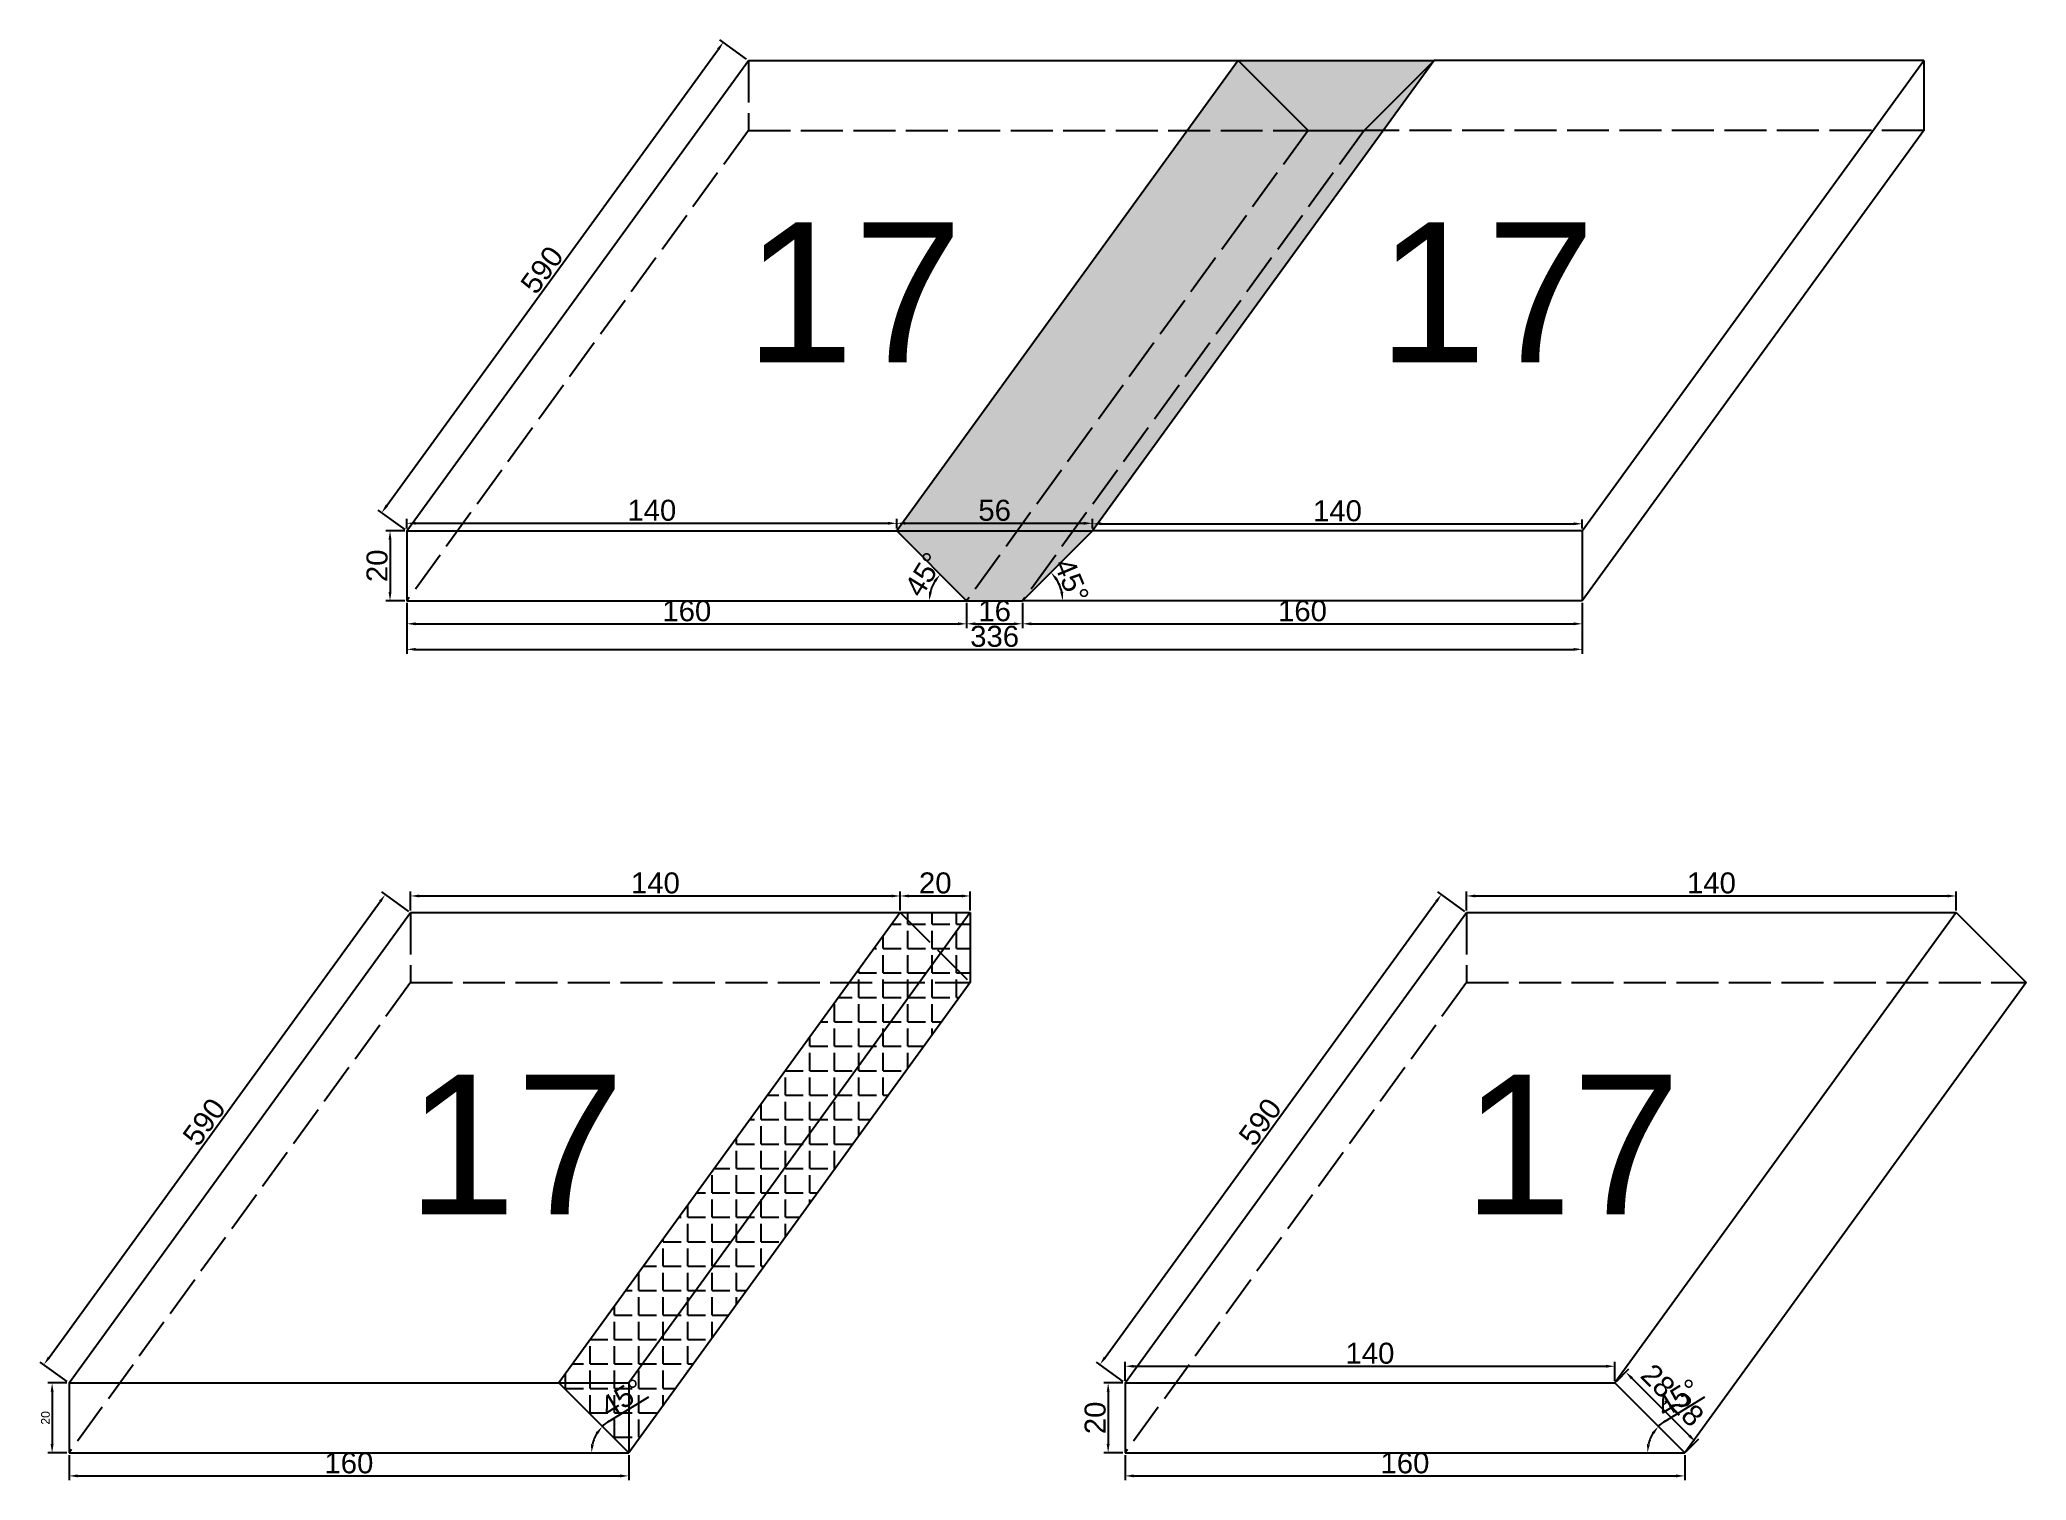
# Model space of a CAD drawing. Header units: millimetres. Extents: x 2230 to 5132, y 147 to 2048.
# Drawn here: x 2834 to 3401, y 571 to 982 of the extents above; entities that cross this region are included whole.
import ezdxf

# ---------------------------------------------------------------- set-up
doc = ezdxf.new("R2010")
doc.units = ezdxf.units.MM
doc.linetypes.add('ACAD_ISO02W100', pattern=[15, 12, -3])
doc.layers.add('尺寸标注', color=6, linetype='Continuous')
doc.layers.add('标号', color=4, linetype='Continuous')
doc.styles.get("Standard").update_dxf_attribs({"font": 'arial.ttf'})
doc.dimstyles.new('ISO-25', dxfattribs={"dimtxt": 2.5, "dimasz": 2.5, "dimexe": 1.25, "dimexo": 0.625, "dimtad": 1, "dimtxsty": 'Standard', "dimcen": 2.5, "dimadec": 0, "dimazin": 0, "dimtfac": 1, "dimtmove": 0, "dimatfit": 3, "dimfxl": 1, "dimarcsym": 0})
doc.dimstyles.new('ISO-25-old', dxfattribs={"dimtxt": 6, "dimasz": 2.5, "dimexe": 1.25, "dimexo": 0.625, "dimtad": 1, "dimtxsty": 'Standard', "dimcen": 2.5, "dimadec": 0, "dimazin": 0, "dimtfac": 1, "dimtmove": 0, "dimatfit": 3, "dimfxl": 1, "dimarcsym": 0})

msp = doc.modelspace()

# ---------------------------------------------------------------- texts
at = {"layer": '标号', "char_height": 40, "attachment_point": 7}
for insert in [(3035.204, 890.145), (3216.047, 890.145), (2938.611, 646.545), (3240.491, 646.545)]:
    msp.add_mtext_dynamic_manual_height_columns('17 ', width=70.10425, gutter_width=12.5, heights=[0], dxfattribs=dict(at, insert=insert))

# ---------------------------------------------------------------- blocks, each defined once
blk = doc.blocks.new('*D401')
at = {"layer": 'Defpoints', "color": 0, "transparency": 16777216}
for p in [(2938.54, 821.98), (3098.54, 821.98), (3098.54, 815.4)]:
    blk.add_point(p, dxfattribs=at)
at = {"layer": '尺寸标注', "color": 0, "lineweight": -2, "transparency": 16777216}
for p, q in [((2938.54, 821.35), (2938.54, 814.15)), ((3098.54, 821.35), (3098.54, 814.15)), ((2941.04, 815.4), (3096.04, 815.4))]:
    blk.add_line(p, q, dxfattribs=at)
at = {"layer": '尺寸标注', "color": 0, "transparency": 16777216}
for points in [[(2941.04, 815.82), (2941.04, 814.98), (2938.54, 815.4)], [(3096.04, 815.82), (3096.04, 814.98), (3098.54, 815.4)]]:
    blk.add_solid(points, dxfattribs=at)
at = {"layer": '尺寸标注', "color": 0, "transparency": 16777216, "insert": (3018.54, 819.09), "char_height": 6, "attachment_point": 5}
blk.add_mtext('160', dxfattribs=at)
blk = doc.blocks.new('*D402')
at = {"layer": 'Defpoints', "color": 0, "transparency": 16777216}
for p in [(3098.54, 821.98), (3114.54, 821.98), (3114.54, 815.4)]:
    blk.add_point(p, dxfattribs=at)
at = {"layer": '尺寸标注', "color": 0, "lineweight": -2, "transparency": 16777216}
for p, q in [((3098.54, 821.35), (3098.54, 814.15)), ((3114.54, 821.35), (3114.54, 814.15)), ((3101.04, 815.4), (3112.04, 815.4))]:
    blk.add_line(p, q, dxfattribs=at)
at = {"layer": '尺寸标注', "color": 0, "transparency": 16777216}
for points in [[(3101.04, 815.82), (3101.04, 814.98), (3098.54, 815.4)], [(3112.04, 815.82), (3112.04, 814.98), (3114.54, 815.4)]]:
    blk.add_solid(points, dxfattribs=at)
at = {"layer": '尺寸标注', "color": 0, "transparency": 16777216, "insert": (3106.54, 819.09), "char_height": 6, "attachment_point": 5}
blk.add_mtext('16', dxfattribs=at)
blk = doc.blocks.new('*D403')
at = {"layer": 'Defpoints', "color": 0, "transparency": 16777216}
for p in [(3114.54, 821.98), (3274.54, 821.98), (3274.54, 815.4)]:
    blk.add_point(p, dxfattribs=at)
at = {"layer": '尺寸标注', "color": 0, "lineweight": -2, "transparency": 16777216}
for p, q in [((3114.54, 821.35), (3114.54, 814.15)), ((3274.54, 821.35), (3274.54, 814.15)), ((3117.04, 815.4), (3272.04, 815.4))]:
    blk.add_line(p, q, dxfattribs=at)
at = {"layer": '尺寸标注', "color": 0, "transparency": 16777216}
for points in [[(3117.04, 815.82), (3117.04, 814.98), (3114.54, 815.4)], [(3272.04, 815.82), (3272.04, 814.98), (3274.54, 815.4)]]:
    blk.add_solid(points, dxfattribs=at)
at = {"layer": '尺寸标注', "color": 0, "transparency": 16777216, "insert": (3194.54, 819.09), "char_height": 6, "attachment_point": 5}
blk.add_mtext('160', dxfattribs=at)
blk = doc.blocks.new('*D404')
at = {"layer": 'Defpoints', "color": 0, "transparency": 16777216}
for p in [(2938.54, 841.98), (2933.71, 821.98), (2938.54, 821.98)]:
    blk.add_point(p, dxfattribs=at)
at = {"layer": '尺寸标注', "color": 0, "lineweight": -2, "transparency": 16777216}
for p, q in [((2937.91, 841.98), (2932.46, 841.98)), ((2933.71, 839.48), (2933.71, 824.48)), ((2937.91, 821.98), (2932.46, 821.98))]:
    blk.add_line(p, q, dxfattribs=at)
at = {"layer": '尺寸标注', "color": 0, "transparency": 16777216}
for points in [[(2933.29, 839.48), (2934.12, 839.48), (2933.71, 841.98)], [(2933.29, 824.48), (2934.12, 824.48), (2933.71, 821.98)]]:
    blk.add_solid(points, dxfattribs=at)
at = {"layer": '尺寸标注', "color": 0, "transparency": 16777216, "insert": (2930.02, 831.98), "char_height": 6, "attachment_point": 5, "rotation": 90}
blk.add_mtext('20', dxfattribs=at)
blk = doc.blocks.new('*D405')
at = {"layer": 'Defpoints', "color": 0, "transparency": 16777216}
for p in [(3028.97, 981.65), (3036.16, 976.42), (2938.54, 841.98)]:
    blk.add_point(p, dxfattribs=at)
at = {"layer": '尺寸标注', "color": 0, "lineweight": -2, "transparency": 16777216}
for p, q in [((2932.82, 849.22), (3027.5, 979.62)), ((3035.65, 976.79), (3027.96, 982.38)), ((2938.03, 842.34), (2930.34, 847.93))]:
    blk.add_line(p, q, dxfattribs=at)
at = {"layer": '尺寸标注', "color": 0, "transparency": 16777216}
for points in [[(3027.16, 979.87), (3027.84, 979.38), (3028.97, 981.65)], [(2932.48, 849.47), (2933.15, 848.98), (2931.35, 847.2)]]:
    blk.add_solid(points, dxfattribs=at)
at = {"layer": '尺寸标注', "color": 0, "transparency": 16777216, "insert": (2977.17, 916.59), "char_height": 6, "attachment_point": 5, "rotation": 54.0168}
blk.add_mtext('590', dxfattribs=at)
blk = doc.blocks.new('*D406')
at = {"layer": 'Defpoints', "color": 0, "transparency": 16777216}
for p in [(2938.54, 841.98), (3078.54, 844.13), (3078.54, 841.98)]:
    blk.add_point(p, dxfattribs=at)
at = {"layer": '尺寸标注', "color": 0, "lineweight": -2, "transparency": 16777216}
for p, q in [((2938.54, 842.6), (2938.54, 845.38)), ((2941.04, 844.13), (3076.04, 844.13)), ((3078.54, 842.6), (3078.54, 845.38))]:
    blk.add_line(p, q, dxfattribs=at)
at = {"layer": '尺寸标注', "color": 0, "transparency": 16777216}
for points in [[(2941.04, 844.55), (2941.04, 843.72), (2938.54, 844.13)], [(3076.04, 844.55), (3076.04, 843.72), (3078.54, 844.13)]]:
    blk.add_solid(points, dxfattribs=at)
at = {"layer": '尺寸标注', "color": 0, "transparency": 16777216, "insert": (3008.54, 847.82), "char_height": 6, "attachment_point": 5}
blk.add_mtext('140', dxfattribs=at)
blk = doc.blocks.new('*D407')
at = {"layer": 'Defpoints', "color": 0, "transparency": 16777216}
for p in [(3078.54, 841.98), (3088.23, 824.74), (2938.54, 821.98), (3098.54, 821.98), (3098.54, 821.98)]:
    blk.add_point(p, dxfattribs=at)
at = {"layer": '尺寸标注', "color": 0, "lineweight": -2, "transparency": 16777216}
blk.add_arc((3098.54, 821.98), 10.68, 148.4457, 166.5543, dxfattribs=at)
at = {"layer": '尺寸标注', "color": 0, "transparency": 16777216}
for points in [[(3089.11, 827.82), (3089.77, 827.31), (3090.99, 829.53)], [(3088.57, 824.41), (3087.74, 824.51), (3087.86, 821.98)]]:
    blk.add_solid(points, dxfattribs=at)
at = {"layer": '尺寸标注', "color": 0, "transparency": 16777216, "insert": (3086.31, 829.49), "char_height": 6, "attachment_point": 5, "rotation": 58.4457}
blk.add_mtext('45°', dxfattribs=at)
blk = doc.blocks.new('*D408')
at = {"layer": 'Defpoints', "color": 0, "transparency": 16777216}
for p in [(3134.54, 841.98), (3125.62, 824.95), (3114.54, 821.98), (3114.54, 821.98), (3274.54, 821.98)]:
    blk.add_point(p, dxfattribs=at)
at = {"layer": '尺寸标注', "color": 0, "lineweight": -2, "transparency": 16777216}
blk.add_arc((3114.54, 821.98), 11.47, 12.5139, 32.4861, dxfattribs=at)
at = {"layer": '尺寸标注', "color": 0, "transparency": 16777216}
for points in [[(3123.89, 827.88), (3124.54, 828.4), (3122.65, 830.09)], [(3126.15, 824.51), (3125.32, 824.42), (3126.01, 821.98)]]:
    blk.add_solid(points, dxfattribs=at)
at = {"layer": '尺寸标注', "color": 0, "transparency": 16777216, "insert": (3128.53, 827.77), "char_height": 6, "attachment_point": 5, "rotation": 292.5}
blk.add_mtext('45°', dxfattribs=at)
blk = doc.blocks.new('*D409')
at = {"layer": 'Defpoints', "color": 0, "transparency": 16777216}
for p in [(3078.54, 841.98), (3134.54, 844.13), (3134.54, 841.98)]:
    blk.add_point(p, dxfattribs=at)
at = {"layer": '尺寸标注', "color": 0, "lineweight": -2, "transparency": 16777216}
for p, q in [((3078.54, 842.6), (3078.54, 845.38)), ((3081.04, 844.13), (3132.04, 844.13)), ((3134.54, 842.6), (3134.54, 845.38))]:
    blk.add_line(p, q, dxfattribs=at)
at = {"layer": '尺寸标注', "color": 0, "transparency": 16777216}
for points in [[(3081.04, 844.55), (3081.04, 843.72), (3078.54, 844.13)], [(3132.04, 844.55), (3132.04, 843.72), (3134.54, 844.13)]]:
    blk.add_solid(points, dxfattribs=at)
at = {"layer": '尺寸标注', "color": 0, "transparency": 16777216, "insert": (3106.54, 847.82), "char_height": 6, "attachment_point": 5}
blk.add_mtext('56', dxfattribs=at)
blk = doc.blocks.new('*D410')
at = {"layer": 'Defpoints', "color": 0, "transparency": 16777216}
for p in [(3134.54, 841.98), (3274.54, 843.99), (3274.54, 841.98)]:
    blk.add_point(p, dxfattribs=at)
at = {"layer": '尺寸标注', "color": 0, "lineweight": -2, "transparency": 16777216}
for p, q in [((3134.54, 842.6), (3134.54, 845.24)), ((3137.04, 843.99), (3272.04, 843.99)), ((3274.54, 842.6), (3274.54, 845.24))]:
    blk.add_line(p, q, dxfattribs=at)
at = {"layer": '尺寸标注', "color": 0, "transparency": 16777216}
for points in [[(3137.04, 844.41), (3137.04, 843.58), (3134.54, 843.99)], [(3272.04, 844.41), (3272.04, 843.58), (3274.54, 843.99)]]:
    blk.add_solid(points, dxfattribs=at)
at = {"layer": '尺寸标注', "color": 0, "transparency": 16777216, "insert": (3204.54, 847.68), "char_height": 6, "attachment_point": 5}
blk.add_mtext('140', dxfattribs=at)
blk = doc.blocks.new('*D411')
at = {"layer": 'Defpoints', "color": 0, "transparency": 16777216}
for p in [(2938.54, 821.98), (3274.54, 821.98), (3274.54, 808.1)]:
    blk.add_point(p, dxfattribs=at)
at = {"layer": '尺寸标注', "color": 0, "lineweight": -2, "transparency": 16777216}
for p, q in [((2938.54, 821.35), (2938.54, 806.85)), ((3274.54, 821.35), (3274.54, 806.85)), ((2941.04, 808.1), (3272.04, 808.1))]:
    blk.add_line(p, q, dxfattribs=at)
at = {"layer": '尺寸标注', "color": 0, "transparency": 16777216}
for points in [[(2941.04, 808.51), (2941.04, 807.68), (2938.54, 808.1)], [(3272.04, 808.51), (3272.04, 807.68), (3274.54, 808.1)]]:
    blk.add_solid(points, dxfattribs=at)
at = {"layer": '尺寸标注', "color": 0, "transparency": 16777216, "insert": (3106.54, 811.79), "char_height": 6, "attachment_point": 5}
blk.add_mtext('336', dxfattribs=at)
blk = doc.blocks.new('*D412')
at = {"layer": 'Defpoints', "color": 0, "transparency": 16777216}
for p in [(2841.95, 578.38), (3001.95, 578.38), (3001.95, 571.8)]:
    blk.add_point(p, dxfattribs=at)
at = {"layer": '尺寸标注', "color": 0, "lineweight": -2, "transparency": 16777216}
for p, q in [((2841.95, 577.75), (2841.95, 570.55)), ((3001.95, 577.75), (3001.95, 570.55)), ((2844.45, 571.8), (2999.45, 571.8))]:
    blk.add_line(p, q, dxfattribs=at)
at = {"layer": '尺寸标注', "color": 0, "transparency": 16777216}
for points in [[(2844.45, 572.22), (2844.45, 571.38), (2841.95, 571.8)], [(2999.45, 572.22), (2999.45, 571.38), (3001.95, 571.8)]]:
    blk.add_solid(points, dxfattribs=at)
at = {"layer": '尺寸标注', "color": 0, "transparency": 16777216, "insert": (2921.95, 575.49), "char_height": 6, "attachment_point": 5}
blk.add_mtext('160', dxfattribs=at)
blk = doc.blocks.new('*D413')
at = {"layer": 'Defpoints', "color": 0, "transparency": 16777216}
for p in [(2841.95, 598.38), (2837.11, 578.38), (2841.95, 578.38)]:
    blk.add_point(p, dxfattribs=at)
at = {"layer": '尺寸标注', "color": 0, "lineweight": -2, "transparency": 16777216}
for p, q in [((2841.32, 598.38), (2835.86, 598.38)), ((2837.11, 595.88), (2837.11, 580.88)), ((2841.32, 578.38), (2835.86, 578.38))]:
    blk.add_line(p, q, dxfattribs=at)
at = {"layer": '尺寸标注', "color": 0, "transparency": 16777216}
for points in [[(2836.69, 595.88), (2837.53, 595.88), (2837.11, 598.38)], [(2836.69, 580.88), (2837.53, 580.88), (2837.11, 578.38)]]:
    blk.add_solid(points, dxfattribs=at)
at = {"layer": '尺寸标注', "color": 0, "transparency": 16777216, "insert": (2835.21, 588.38), "char_height": 2.5, "attachment_point": 5, "rotation": 90}
blk.add_mtext('20', dxfattribs=at)
blk = doc.blocks.new('*D414')
at = {"layer": 'Defpoints', "color": 0, "transparency": 16777216}
for p in [(2932.38, 738.05), (2939.57, 732.82), (2841.95, 598.38)]:
    blk.add_point(p, dxfattribs=at)
at = {"layer": '尺寸标注', "color": 0, "lineweight": -2, "transparency": 16777216}
for p, q in [((2939.06, 733.19), (2931.36, 738.78)), ((2836.22, 605.62), (2930.91, 736.02)), ((2841.44, 598.74), (2833.74, 604.33))]:
    blk.add_line(p, q, dxfattribs=at)
at = {"layer": '尺寸标注', "color": 0, "transparency": 16777216}
for points in [[(2930.57, 736.27), (2931.24, 735.78), (2932.38, 738.05)], [(2835.89, 605.87), (2836.56, 605.38), (2834.75, 603.6)]]:
    blk.add_solid(points, dxfattribs=at)
at = {"layer": '尺寸标注', "color": 0, "transparency": 16777216, "insert": (2880.58, 672.99), "char_height": 6, "attachment_point": 5, "rotation": 54.0168}
blk.add_mtext('590', dxfattribs=at)
blk = doc.blocks.new('*D397')
at = {"layer": 'Defpoints', "color": 0, "transparency": 16777216}
for p in [(2939.57, 732.82), (3079.57, 737.59), (3079.57, 732.82)]:
    blk.add_point(p, dxfattribs=at)
at = {"layer": '尺寸标注', "color": 0, "lineweight": -2, "transparency": 16777216}
for p, q in [((2939.57, 733.45), (2939.57, 738.84)), ((3079.57, 733.45), (3079.57, 738.84)), ((2942.07, 737.59), (3077.07, 737.59))]:
    blk.add_line(p, q, dxfattribs=at)
at = {"layer": '尺寸标注', "color": 0, "transparency": 16777216}
for points in [[(2942.07, 738.01), (2942.07, 737.18), (2939.57, 737.59)], [(3077.07, 738.01), (3077.07, 737.18), (3079.57, 737.59)]]:
    blk.add_solid(points, dxfattribs=at)
at = {"layer": '尺寸标注', "color": 0, "transparency": 16777216, "insert": (3009.57, 741.28), "char_height": 6, "attachment_point": 5}
blk.add_mtext('140', dxfattribs=at)
blk = doc.blocks.new('*D415')
at = {"layer": 'Defpoints', "color": 0, "transparency": 16777216}
for p in [(2981.95, 598.38), (2991.63, 581.14), (2841.95, 578.38), (3001.95, 578.38), (3001.95, 578.38)]:
    blk.add_point(p, dxfattribs=at)
at = {"layer": '尺寸标注', "color": 0, "lineweight": -2, "transparency": 16777216}
blk.add_line((2996.36, 587.48), (3007.66, 594.42), dxfattribs=at)
for start, end in [(121.5543, 135), (148.4457, 166.5543)]:
    blk.add_arc((3001.95, 578.38), 10.68, start, end, dxfattribs=at)
at = {"layer": '尺寸标注', "color": 0, "transparency": 16777216}
for points in [[(2992.52, 584.22), (2993.17, 583.71), (2994.4, 585.93)], [(2991.97, 580.81), (2991.15, 580.91), (2991.27, 578.38)]]:
    blk.add_solid(points, dxfattribs=at)
at = {"layer": '尺寸标注', "color": 0, "transparency": 16777216, "insert": (3000.08, 594.08), "char_height": 6, "attachment_point": 5, "rotation": 31.5543}
blk.add_mtext('45°', dxfattribs=at)
blk = doc.blocks.new('*D398')
at = {"layer": 'Defpoints', "color": 0, "transparency": 16777216}
for p in [(3079.57, 732.82), (3099.57, 737.59), (3099.57, 732.82)]:
    blk.add_point(p, dxfattribs=at)
at = {"layer": '尺寸标注', "color": 0, "lineweight": -2, "transparency": 16777216}
for p, q in [((3079.57, 733.45), (3079.57, 738.84)), ((3099.57, 733.45), (3099.57, 738.84)), ((3082.07, 737.59), (3097.07, 737.59))]:
    blk.add_line(p, q, dxfattribs=at)
at = {"layer": '尺寸标注', "color": 0, "transparency": 16777216}
for points in [[(3082.07, 738.01), (3082.07, 737.18), (3079.57, 737.59)], [(3097.07, 738.01), (3097.07, 737.18), (3099.57, 737.59)]]:
    blk.add_solid(points, dxfattribs=at)
at = {"layer": '尺寸标注', "color": 0, "transparency": 16777216, "insert": (3089.57, 741.28), "char_height": 6, "attachment_point": 5}
blk.add_mtext('20', dxfattribs=at)
blk = doc.blocks.new('*D416')
at = {"layer": 'Defpoints', "color": 0, "transparency": 16777216}
for p in [(3143.83, 578.38), (3303.83, 578.38), (3303.83, 571.8)]:
    blk.add_point(p, dxfattribs=at)
at = {"layer": '尺寸标注', "color": 0, "lineweight": -2, "transparency": 16777216}
for p, q in [((3143.83, 577.75), (3143.83, 570.55)), ((3303.83, 577.75), (3303.83, 570.55)), ((3146.33, 571.8), (3301.33, 571.8))]:
    blk.add_line(p, q, dxfattribs=at)
at = {"layer": '尺寸标注', "color": 0, "transparency": 16777216}
for points in [[(3146.33, 572.22), (3146.33, 571.38), (3143.83, 571.8)], [(3301.33, 572.22), (3301.33, 571.38), (3303.83, 571.8)]]:
    blk.add_solid(points, dxfattribs=at)
at = {"layer": '尺寸标注', "color": 0, "transparency": 16777216, "insert": (3223.83, 575.49), "char_height": 6, "attachment_point": 5}
blk.add_mtext('160', dxfattribs=at)
blk = doc.blocks.new('*D417')
at = {"layer": 'Defpoints', "color": 0, "transparency": 16777216}
for p in [(3143.83, 598.38), (3138.99, 578.38), (3143.83, 578.38)]:
    blk.add_point(p, dxfattribs=at)
at = {"layer": '尺寸标注', "color": 0, "lineweight": -2, "transparency": 16777216}
for p, q in [((3143.2, 598.38), (3137.74, 598.38)), ((3138.99, 595.88), (3138.99, 580.88)), ((3143.2, 578.38), (3137.74, 578.38))]:
    blk.add_line(p, q, dxfattribs=at)
at = {"layer": '尺寸标注', "color": 0, "transparency": 16777216}
for points in [[(3138.58, 595.88), (3139.41, 595.88), (3138.99, 598.38)], [(3138.58, 580.88), (3139.41, 580.88), (3138.99, 578.38)]]:
    blk.add_solid(points, dxfattribs=at)
at = {"layer": '尺寸标注', "color": 0, "transparency": 16777216, "insert": (3135.3, 588.38), "char_height": 6, "attachment_point": 5, "rotation": 90}
blk.add_mtext('20', dxfattribs=at)
blk = doc.blocks.new('*D418')
at = {"layer": 'Defpoints', "color": 0, "transparency": 16777216}
for p in [(3234.26, 738.05), (3241.45, 732.82), (3143.83, 598.38)]:
    blk.add_point(p, dxfattribs=at)
at = {"layer": '尺寸标注', "color": 0, "lineweight": -2, "transparency": 16777216}
for p, q in [((3240.94, 733.19), (3233.25, 738.78)), ((3138.1, 605.62), (3232.79, 736.02)), ((3143.32, 598.74), (3135.62, 604.33))]:
    blk.add_line(p, q, dxfattribs=at)
at = {"layer": '尺寸标注', "color": 0, "transparency": 16777216}
for points in [[(3232.45, 736.27), (3233.13, 735.78), (3234.26, 738.05)], [(3137.77, 605.87), (3138.44, 605.38), (3136.64, 603.6)]]:
    blk.add_solid(points, dxfattribs=at)
at = {"layer": '尺寸标注', "color": 0, "transparency": 16777216, "insert": (3182.46, 672.99), "char_height": 6, "attachment_point": 5, "rotation": 54.0168}
blk.add_mtext('590', dxfattribs=at)
blk = doc.blocks.new('*D399')
at = {"layer": 'Defpoints', "color": 0, "transparency": 16777216}
for p in [(3241.45, 732.82), (3381.45, 737.59), (3381.45, 732.82)]:
    blk.add_point(p, dxfattribs=at)
at = {"layer": '尺寸标注', "color": 0, "lineweight": -2, "transparency": 16777216}
for p, q in [((3241.45, 733.45), (3241.45, 738.84)), ((3381.45, 733.45), (3381.45, 738.84)), ((3243.95, 737.59), (3378.95, 737.59))]:
    blk.add_line(p, q, dxfattribs=at)
at = {"layer": '尺寸标注', "color": 0, "transparency": 16777216}
for points in [[(3243.95, 738.01), (3243.95, 737.18), (3241.45, 737.59)], [(3378.95, 738.01), (3378.95, 737.18), (3381.45, 737.59)]]:
    blk.add_solid(points, dxfattribs=at)
at = {"layer": '尺寸标注', "color": 0, "transparency": 16777216, "insert": (3311.45, 741.28), "char_height": 6, "attachment_point": 5}
blk.add_mtext('140', dxfattribs=at)
blk = doc.blocks.new('*D419')
at = {"layer": 'Defpoints', "color": 0, "transparency": 16777216}
for p in [(3283.83, 598.38), (3293.51, 581.14), (3143.83, 578.38), (3303.83, 578.38), (3303.83, 578.38)]:
    blk.add_point(p, dxfattribs=at)
at = {"layer": '尺寸标注', "color": 0, "lineweight": -2, "transparency": 16777216}
blk.add_line((3298.24, 587.48), (3309.54, 594.42), dxfattribs=at)
for start, end in [(121.5543, 135), (148.4457, 166.5543)]:
    blk.add_arc((3303.83, 578.38), 10.68, start, end, dxfattribs=at)
at = {"layer": '尺寸标注', "color": 0, "transparency": 16777216}
for points in [[(3294.4, 584.22), (3295.05, 583.71), (3296.28, 585.93)], [(3293.86, 580.81), (3293.03, 580.91), (3293.15, 578.38)]]:
    blk.add_solid(points, dxfattribs=at)
at = {"layer": '尺寸标注', "color": 0, "transparency": 16777216, "insert": (3301.97, 594.08), "char_height": 6, "attachment_point": 5, "rotation": 31.5543}
blk.add_mtext('45°', dxfattribs=at)
blk = doc.blocks.new('*D400')
at = {"layer": 'Defpoints', "color": 0, "transparency": 16777216}
for p in [(3283.83, 603.15), (3143.83, 598.38), (3283.83, 598.38)]:
    blk.add_point(p, dxfattribs=at)
at = {"layer": '尺寸标注', "color": 0, "lineweight": -2, "transparency": 16777216}
for p, q in [((3143.83, 599), (3143.83, 604.4)), ((3146.33, 603.15), (3281.33, 603.15)), ((3283.83, 599), (3283.83, 604.4))]:
    blk.add_line(p, q, dxfattribs=at)
at = {"layer": '尺寸标注', "color": 0, "transparency": 16777216}
for points in [[(3146.33, 603.56), (3146.33, 602.73), (3143.83, 603.15)], [(3281.33, 603.56), (3281.33, 602.73), (3283.83, 603.15)]]:
    blk.add_solid(points, dxfattribs=at)
at = {"layer": '尺寸标注', "color": 0, "transparency": 16777216, "insert": (3213.83, 606.83), "char_height": 6, "attachment_point": 5}
blk.add_mtext('140', dxfattribs=at)
blk = doc.blocks.new('*D420')
at = {"layer": 'Defpoints', "color": 0, "transparency": 16777216}
for p in [(3283.83, 598.38), (3306.94, 581.49), (3303.83, 578.38)]:
    blk.add_point(p, dxfattribs=at)
at = {"layer": '尺寸标注', "color": 0, "lineweight": -2, "transparency": 16777216}
for p, q in [((3284.27, 598.82), (3287.83, 602.38)), ((3288.71, 599.73), (3305.18, 583.26)), ((3304.27, 578.82), (3307.83, 582.38))]:
    blk.add_line(p, q, dxfattribs=at)
at = {"layer": '尺寸标注', "color": 0, "transparency": 16777216}
for points in [[(3289.01, 600.02), (3288.42, 599.43), (3286.94, 601.49)], [(3305.47, 583.56), (3304.88, 582.97), (3306.94, 581.49)]]:
    blk.add_solid(points, dxfattribs=at)
at = {"layer": '尺寸标注', "color": 0, "transparency": 16777216, "insert": (3299.94, 594.49), "char_height": 6, "attachment_point": 5, "rotation": 315}
blk.add_mtext('28,28', dxfattribs=at)

# ---------------------------------------------------------------- dimensions: what is measured, and where the dimension line sits
at = {"layer": '尺寸标注'}
for p1, p2, picture, middle in [((2938.539, 841.978), (3036.16, 976.425), '*D405', (2977.174, 916.59)), ((2841.946, 598.377), (2939.567, 732.825), '*D414', (2880.581, 672.989)), ((3143.826, 598.377), (3241.448, 732.825), '*D418', (3182.461, 672.989))]:
    dim = msp.add_aligned_dim(p1=p1, p2=p2, distance=8.887, text='590', dimstyle='ISO-25-old', dxfattribs=at)
    dim.commit()
    dim.dimension.update_dxf_attribs({"geometry": picture, "text_midpoint": middle})
for p1, p2, distance, picture, middle in [((2938.539, 841.978), (3078.539, 841.978), 2.157, '*D406', (3008.539, 847.823)), ((3078.539, 841.978), (3134.539, 841.978), 2.157, '*D409', (3106.539, 847.823)), ((3134.539, 841.978), (3274.539, 841.978), 2.016, '*D410', (3204.539, 847.682)), ((2938.539, 821.978), (3098.539, 821.978), -6.578, '*D401', (3018.539, 819.088)), ((2938.539, 821.978), (3274.539, 821.978), -13.882, '*D411', (3106.539, 811.786)), ((2939.567, 732.825), (3079.567, 732.825), 4.769, '*D397', (3009.567, 741.282)), ((3079.567, 732.825), (3099.567, 732.825), 4.769, '*D398', (3089.567, 741.282)), ((3241.448, 732.825), (3381.448, 732.825), 4.769, '*D399', (3311.448, 741.282)), ((3143.826, 598.377), (3283.826, 598.377), 4.769, '*D400', (3213.826, 606.835)), ((3283.826, 598.377), (3303.826, 578.377), 4.408, '*D420', (3299.935, 594.486)), ((2841.946, 578.377), (3001.946, 578.377), -6.578, '*D412', (2921.946, 575.488)), ((3143.826, 578.377), (3303.826, 578.377), -6.578, '*D416', (3223.826, 575.488))]:
    dim = msp.add_aligned_dim(p1=p1, p2=p2, distance=distance, dimstyle='ISO-25-old', dxfattribs=at)
    dim.commit()
    dim.dimension.update_dxf_attribs({"geometry": picture, "text_midpoint": middle})
for base, p1, p2, dimstyle, picture, middle in [((2933.705, 821.978), (2938.539, 841.978), (2938.539, 821.978), 'ISO-25-old', '*D404', (2930.017, 831.978)), ((2837.112, 578.377), (2841.946, 598.377), (2841.946, 578.377), 'ISO-25', '*D413', (2835.21, 588.377)), ((3138.992, 578.377), (3143.826, 598.377), (3143.826, 578.377), 'ISO-25-old', '*D417', (3135.304, 588.377))]:
    dim = msp.add_linear_dim(base=base, p1=p1, p2=p2, angle=90, dimstyle=dimstyle, dxfattribs=at)
    dim.commit()
    dim.dimension.update_dxf_attribs({"geometry": picture, "text_midpoint": middle})
for base, line1, line2, picture, middle in [((3088.225, 824.741), ((2938.539, 821.978), (3098.539, 821.978)), ((3078.539, 841.978), (3098.539, 821.978)), '*D407', (3089.44, 827.565)), ((3125.618, 824.946), ((3274.539, 821.978), (3114.539, 821.978)), ((3134.539, 841.978), (3114.539, 821.978)), '*D408', (3125.135, 826.367))]:
    dim = msp.add_angular_dim_2l(base=base, line1=line1, line2=line2, dimstyle='ISO-25-old', dxfattribs=at)
    dim.commit()
    dim.dimension.update_dxf_attribs({"geometry": picture, "text_midpoint": middle, "dimtype": 162})
for base, p1, p2, picture, middle in [((3114.539, 815.399), (3098.539, 821.978), (3114.539, 821.978), '*D402', (3106.539, 819.088)), ((3274.539, 815.399), (3114.539, 821.978), (3274.539, 821.978), '*D403', (3194.539, 819.088))]:
    dim = msp.add_linear_dim(base=base, p1=p1, p2=p2, dimstyle='ISO-25-old', dxfattribs=at)
    dim.commit()
    dim.dimension.update_dxf_attribs({"geometry": picture, "text_midpoint": middle})
for base, line1, line2, picture, middle in [((2991.632, 581.141), ((2841.946, 578.377), (3001.946, 578.377)), ((2981.946, 598.377), (3001.946, 578.377)), '*D415', (3000.085, 594.079)), ((3293.513, 581.141), ((3143.826, 578.377), (3303.826, 578.377)), ((3283.826, 598.377), (3303.826, 578.377)), '*D419', (3301.966, 594.079))]:
    dim = msp.add_angular_dim_2l(base=base, line1=line1, line2=line2, dimstyle='ISO-25-old', dxfattribs=at)
    dim.commit()
    dim.dimension.update_dxf_attribs({"geometry": picture, "text_midpoint": middle})

# ---------------------------------------------------------------- hatches: boundary and pattern name
h = msp.add_hatch(color=3)
h.dxf.hatch_style = 1
h.paths.add_polyline_path([(3196.16, 956.425), (3161.639, 956.425), (3078.539, 841.978), (3113.061, 841.978)])
h.paths.add_polyline_path([(3176.16, 976.425), (3161.639, 956.425), (3196.16, 956.425)])
h.paths.add_polyline_path([(3232.16, 976.425), (3176.16, 976.425), (3196.16, 956.425), (3212.16, 956.425)])
h.paths.add_polyline_path([(3217.639, 956.425), (3212.16, 956.425), (3129.061, 841.978), (3134.539, 841.978)])
h.paths.add_polyline_path([(3212.16, 956.425), (3196.16, 956.425), (3113.061, 841.978), (3129.061, 841.978)])
h.paths.add_polyline_path([(3232.16, 976.425), (3212.16, 956.425), (3217.639, 956.425)], flags=17)
h.paths.add_polyline_path([(3113.061, 841.978), (3078.539, 841.978), (3098.539, 821.978)])
h.paths.add_polyline_path([(3129.061, 841.978), (3113.061, 841.978), (3098.539, 821.978), (3114.539, 821.978)])
h.paths.add_polyline_path([(3134.539, 841.978), (3129.061, 841.978), (3114.539, 821.978)])
h = msp.add_hatch()
h.set_pattern_fill('ANGLE', color=256)
h.set_pattern_definition([(0, (-7339.941, -374.09), (0, 6.985), [5.08, -1.905]), (90, (-7339.941, -374.09), (-6.985, 4e-16), [5.08, -1.905])])
h.paths.add_polyline_path([(3085.045, 712.825), (3065.045, 712.825), (2981.946, 598.377), (3001.946, 598.377)])
h.paths.add_polyline_path([(3091.154, 721.238), (3079.567, 732.825), (3065.045, 712.825), (3085.045, 712.825)])
h.paths.add_polyline_path([(3099.567, 732.825), (3079.567, 732.825), (3091.154, 721.238)])
h.paths.add_polyline_path([(3099.567, 732.825), (3091.154, 721.238), (3099.567, 712.825)])
h.paths.add_polyline_path([(3099.567, 712.825), (3085.045, 712.825), (3001.946, 598.377), (3001.946, 578.377)])
h.paths.add_polyline_path([(3001.946, 598.377), (2981.946, 598.377), (3001.946, 578.377)])
h.paths.add_polyline_path([(3091.154, 721.238), (3085.045, 712.825), (3099.567, 712.825)])

# ---------------------------------------------------------------- linework, layer by layer
for p, q in [((2938.539, 841.978), (3036.16, 976.425)), ((3036.16, 976.425), (3176.16, 976.425)), ((3176.16, 976.425), (3078.539, 841.978)), ((3232.16, 976.425), (3134.539, 841.978)), ((3176.16, 976.425), (3196.16, 956.425)), ((3176.16, 976.425), (3232.16, 976.425)), ((3232.16, 976.425), (3212.16, 956.425)), ((3372.16, 976.425), (3232.16, 976.425)), ((3274.539, 841.978), (3372.16, 976.425)), ((3372.16, 976.425), (3372.16, 956.425)), ((3196.16, 956.425), (3212.16, 956.425)), ((3372.16, 956.425), (3274.539, 821.978)), ((2938.539, 841.978), (2938.539, 821.978)), ((2938.539, 841.978), (3078.539, 841.978)), ((3078.539, 841.978), (3098.539, 821.978)), ((3078.539, 841.978), (3134.539, 841.978)), ((3134.539, 841.978), (3114.539, 821.978)), ((3274.539, 841.978), (3134.539, 841.978)), ((3274.539, 841.978), (3274.539, 821.978)), ((2938.539, 821.978), (3098.539, 821.978)), ((3098.539, 821.978), (3114.539, 821.978)), ((3274.539, 821.978), (3114.539, 821.978)), ((2841.946, 598.377), (2939.567, 732.825)), ((2939.567, 732.825), (3079.567, 732.825)), ((3079.567, 732.825), (2981.946, 598.377)), ((3099.567, 732.825), (3001.946, 598.377)), ((3079.567, 732.825), (3099.567, 732.825)), ((3099.567, 732.825), (3099.567, 712.825)), ((3143.826, 598.377), (3241.448, 732.825)), ((3241.448, 732.825), (3381.448, 732.825)), ((3381.448, 732.825), (3283.826, 598.377)), ((3381.448, 732.825), (3401.448, 712.825)), ((3099.567, 712.825), (3001.946, 578.377)), ((3401.448, 712.825), (3303.826, 578.377)), ((2841.946, 598.377), (2841.946, 578.377)), ((2841.946, 598.377), (2981.946, 598.377)), ((2981.946, 598.377), (3001.946, 578.377)), ((2981.946, 598.377), (3001.946, 598.377)), ((3001.946, 598.377), (3001.946, 578.377)), ((3143.826, 598.377), (3143.826, 578.377)), ((3143.826, 598.377), (3283.826, 598.377)), ((3283.826, 598.377), (3303.826, 578.377)), ((2841.946, 578.377), (3001.946, 578.377)), ((3143.826, 578.377), (3303.826, 578.377))]:
    msp.add_line(p, q)
at = {"linetype": 'ACAD_ISO02W100'}
for p, q in [((3036.16, 976.425), (3036.16, 956.425)), ((3036.16, 956.425), (2938.539, 821.978)), ((3036.16, 956.425), (3196.16, 956.425)), ((3196.16, 956.425), (3098.539, 821.978)), ((3212.16, 956.425), (3114.539, 821.978)), ((3372.16, 956.425), (3212.16, 956.425)), ((2939.567, 732.825), (2939.567, 712.825)), ((3079.567, 732.825), (3099.567, 712.825)), ((3241.448, 732.825), (3241.448, 712.825)), ((2939.567, 712.825), (2841.946, 578.377)), ((2939.567, 712.825), (3099.567, 712.825)), ((3241.448, 712.825), (3143.826, 578.377)), ((3241.448, 712.825), (3401.448, 712.825))]:
    msp.add_line(p, q, dxfattribs=at)

msp.set_redraw_order([(e.dxf.handle, doc.entitydb.next_handle()) for e in msp.query("TEXT MTEXT ATTDEF DIMENSION ARC_DIMENSION")])  # texts and dimensions are drawn at this point

doc.saveas('drawing.dxf')
